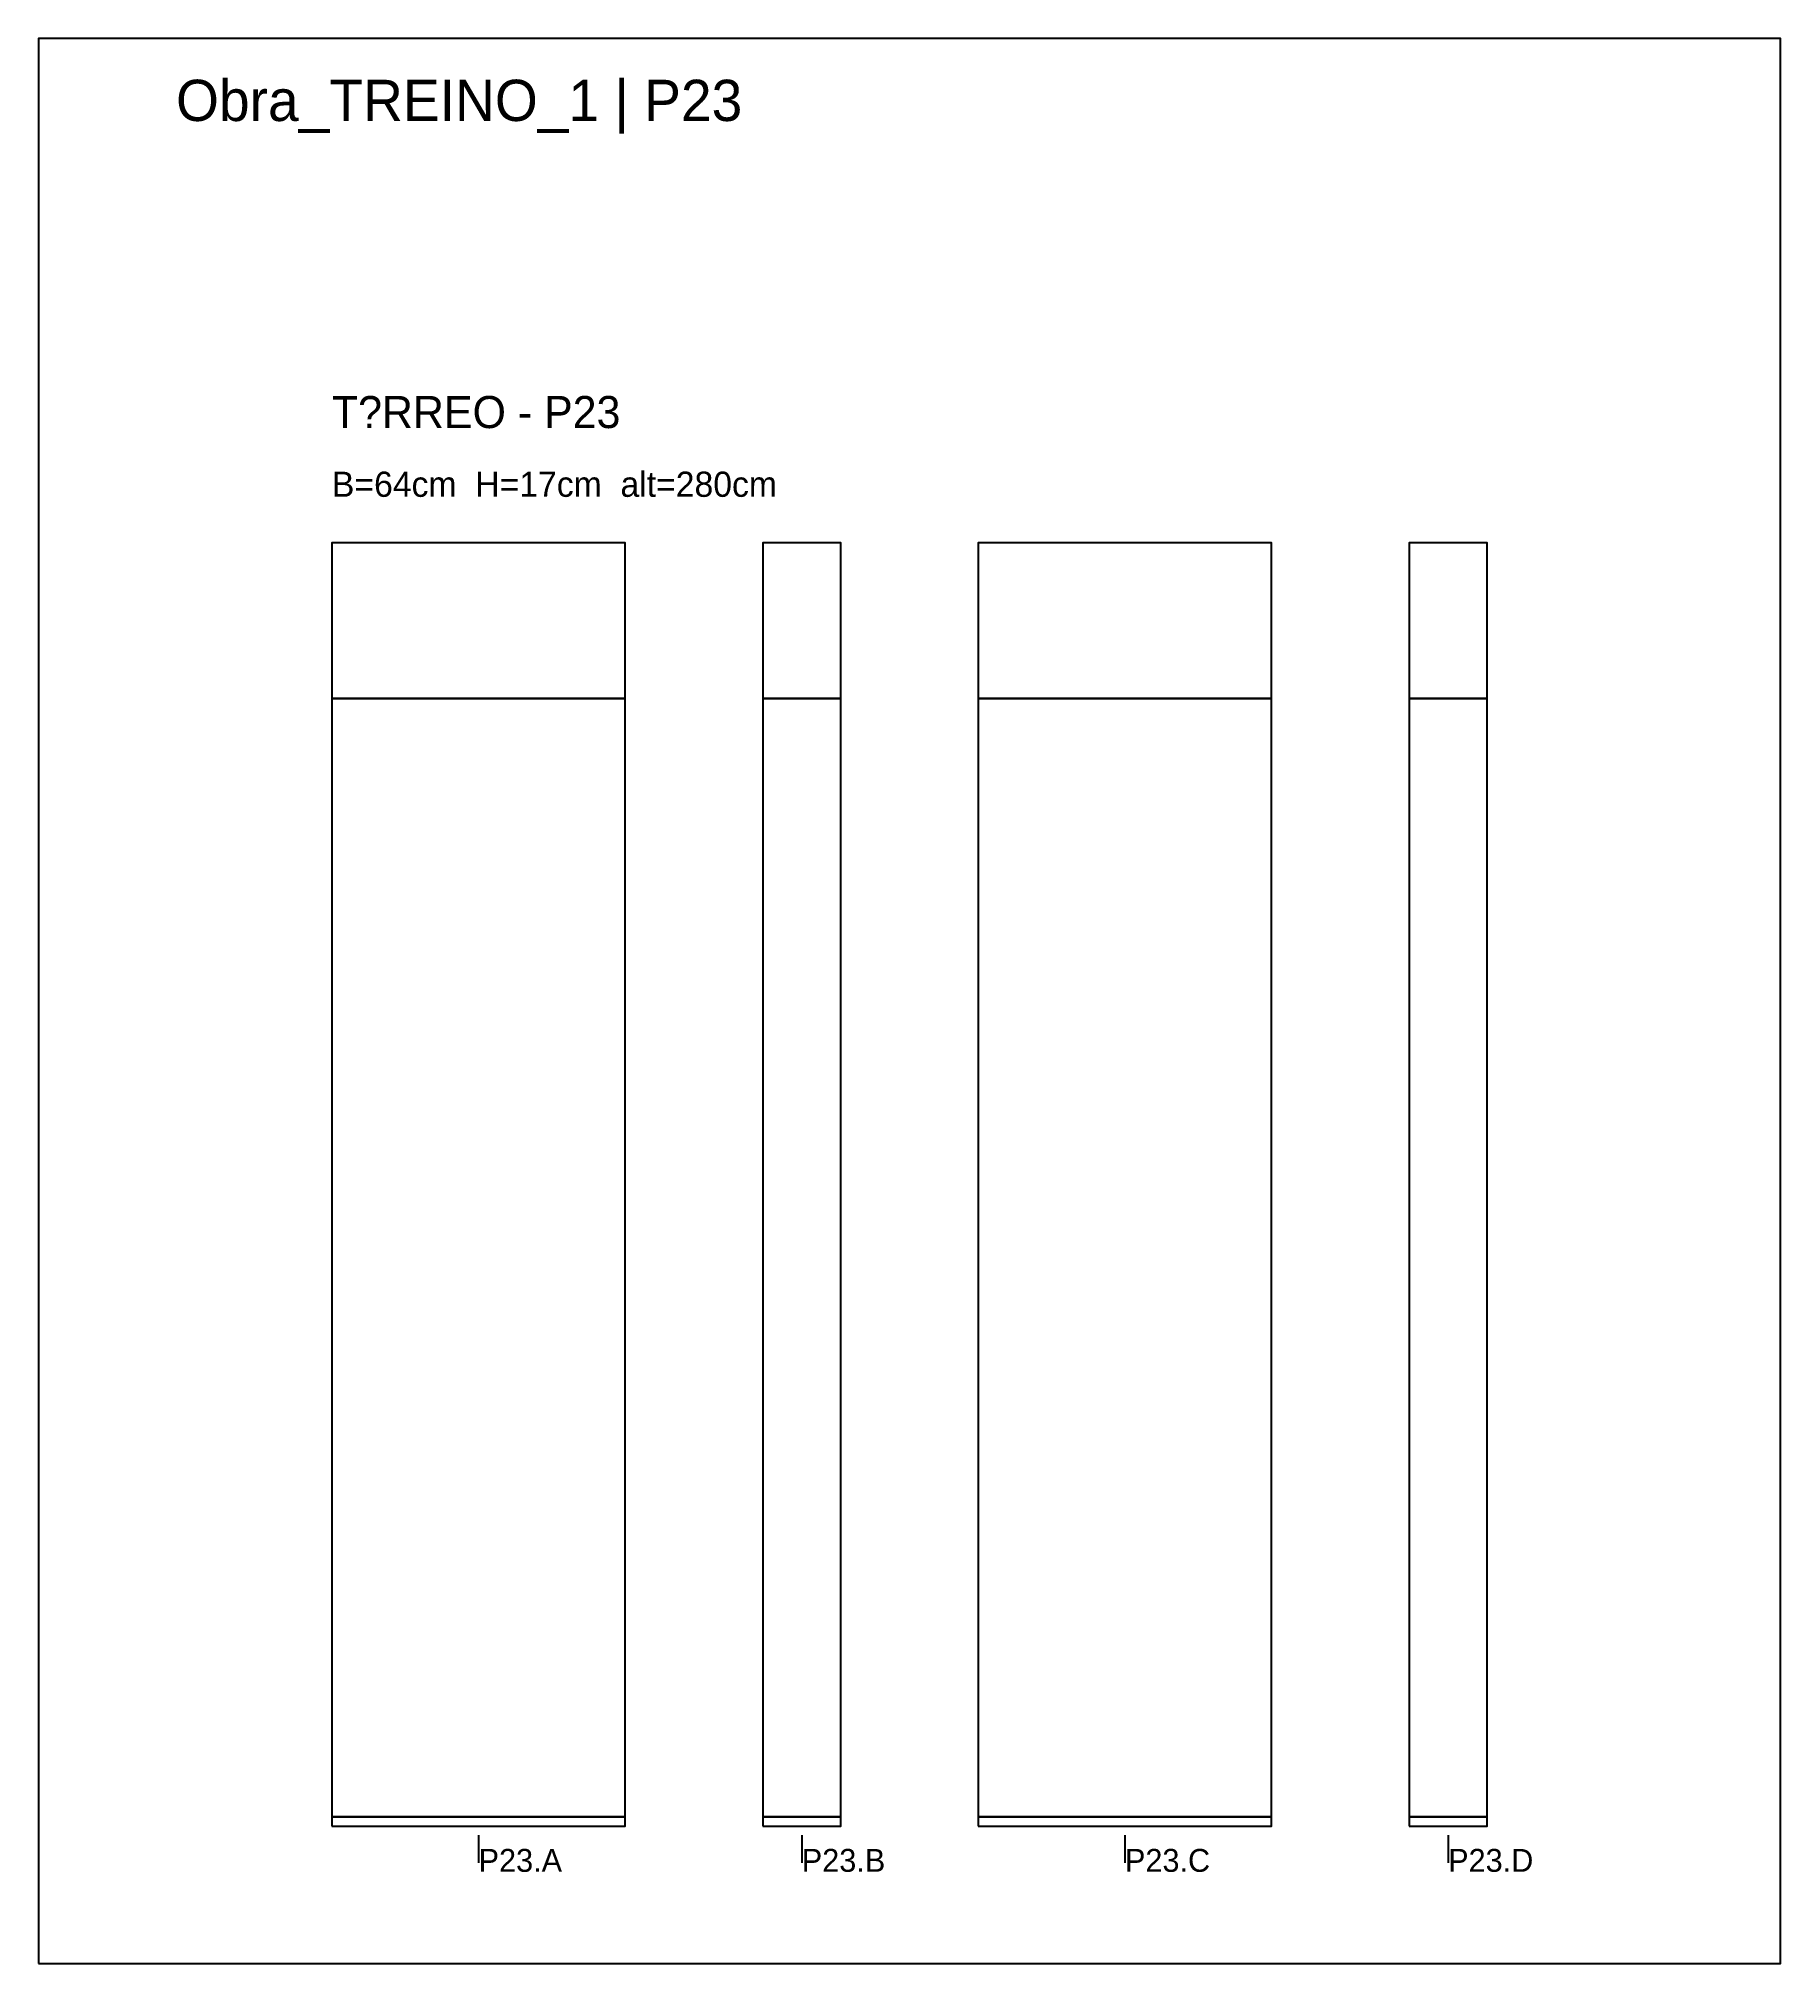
# Model space of a CAD drawing. Header units: metres. Extents: x 0 to 19000, y -21000 to 0.
# Drawn here: x 0 to 3800, y -12600 to -8400 of the extents above; entities that cross this region are included whole.
import ezdxf

# ---------------------------------------------------------------- set-up
doc = ezdxf.new("R2010")
doc.units = ezdxf.units.M
for name, color, linetype in [('CELL_BORDER', 8, 'Continuous'), ('COTA', 3, 'Continuous'), ('Cota Secao (2x)', 3, 'Continuous'), ('LABEL_ID', 3, 'Continuous'), ('NOMENCLATURA', 1, 'Continuous'), ('Paineis', 7, 'Continuous'), ('Texto Secao', 2, 'Continuous')]:
    doc.layers.add(name, color=color, linetype=linetype)

msp = doc.modelspace()

# ---------------------------------------------------------------- texts
at = {"layer": 'Cota Secao (2x)'}
msp.add_text('B=64cm  H=17cm  alt=280cm', height=55, dxfattribs=at).set_placement((640, -9400))
at = {"layer": 'LABEL_ID'}
msp.add_text('Obra_TREINO_1 | P23', height=90, dxfattribs=at).set_placement((300, -8580))
at = {"layer": 'NOMENCLATURA'}
msp.add_text('T?RREO - P23', height=70, dxfattribs=at).set_placement((640, -9250))
at = {"layer": 'Texto Secao'}
for s, p in [('P23.A', (960, -12400)), ('P23.B', (1665, -12400)), ('P23.C', (2370, -12400)), ('P23.D', (3075, -12400))]:
    msp.add_text(s, height=50, dxfattribs=at).set_placement(p)

# ---------------------------------------------------------------- linework, layer by layer
at = {"layer": 'CELL_BORDER'}
msp.add_lwpolyline([(0, -12600), (3800, -12600), (3800, -8400), (0, -8400)], close=True, dxfattribs=at)
at = {"layer": 'COTA'}
for p, q in [((960, -12320), (960, -12380)), ((1665, -12320), (1665, -12380)), ((2370, -12320), (2370, -12380)), ((3075, -12320), (3075, -12380))]:
    msp.add_line(p, q, dxfattribs=at)
at = {"layer": 'Paineis'}
for points in [[(640, -9840), (1280, -9840), (1280, -9500), (640, -9500)], [(1580, -9840), (1750, -9840), (1750, -9500), (1580, -9500)], [(2050, -9840), (2690, -9840), (2690, -9500), (2050, -9500)], [(2990, -9840), (3160, -9840), (3160, -9500), (2990, -9500)], [(640, -12280), (1280, -12280), (1280, -9840), (640, -9840)], [(1580, -12280), (1750, -12280), (1750, -9840), (1580, -9840)], [(2050, -12280), (2690, -12280), (2690, -9840), (2050, -9840)], [(2990, -12280), (3160, -12280), (3160, -9840), (2990, -9840)], [(640, -12300), (1280, -12300), (1280, -12280), (640, -12280)], [(1580, -12300), (1750, -12300), (1750, -12280), (1580, -12280)], [(2050, -12300), (2690, -12300), (2690, -12280), (2050, -12280)], [(2990, -12300), (3160, -12300), (3160, -12280), (2990, -12280)]]:
    msp.add_lwpolyline(points, close=True, dxfattribs=at)

msp.set_redraw_order([(e.dxf.handle, doc.entitydb.next_handle()) for e in msp.query("TEXT MTEXT ATTDEF DIMENSION ARC_DIMENSION")])  # texts and dimensions are drawn at this point

doc.saveas('drawing.dxf')
